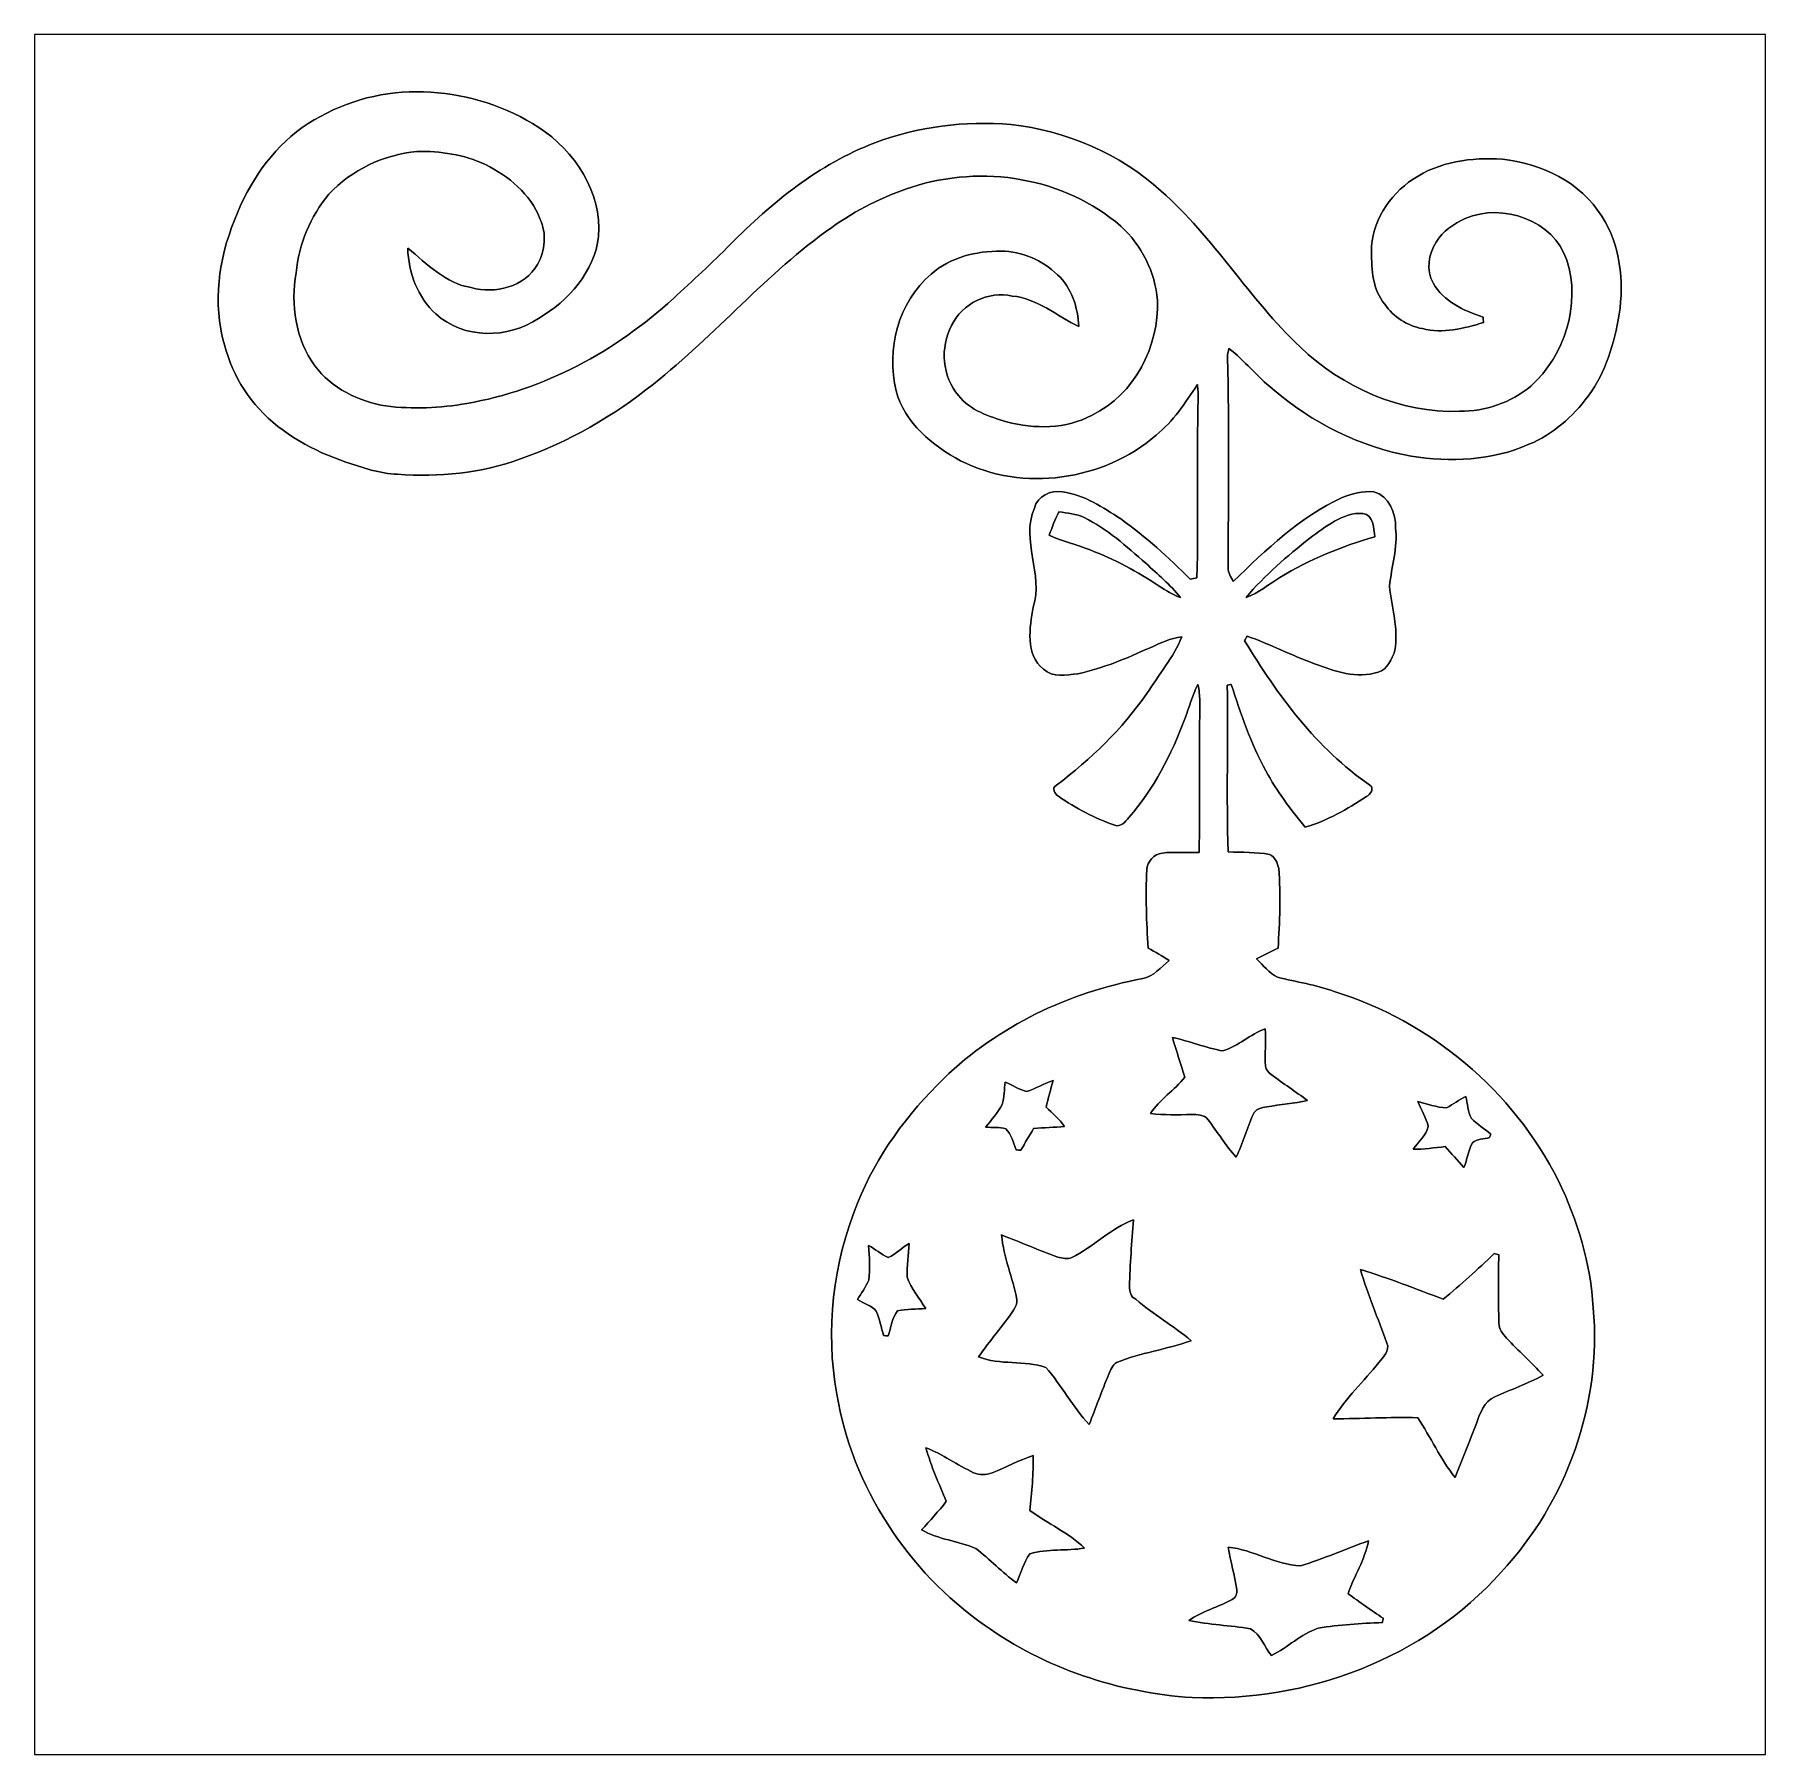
# Model space of a CAD drawing. Header units: centimetres. Extents: x -16.8 to 16.8, y -16.7 to 16.7.
import ezdxf

# ---------------------------------------------------------------- set-up
doc = ezdxf.new("R2010")
doc.units = ezdxf.units.CM
doc.header["$MEASUREMENT"] = 0
doc.layers.add('Layer 1', color=7, linetype='Continuous')

msp = doc.modelspace()

# ---------------------------------------------------------------- linework, layer by layer
at = {"layer": 'Layer 1', "color": 7}
for points, knots in [([(-16.77458, 16.66875), (-16.77458, 16.66875), (16.77458, 16.66875), (16.77458, 16.66875), (16.77458, 16.66875), (16.77458, 16.66875), (16.77458, -16.66875), (16.77458, -16.66875), (16.77458, -16.66875), (16.77458, -16.66875), (-16.77458, -16.66875), (-16.77458, -16.66875), (-16.77458, -16.66875), (-16.77458, -16.66875), (-16.77458, 16.66875), (-16.77458, 16.66875), (-16.77458, 16.66875), (-16.77458, 16.66875), (-16.77458, 16.66875), (-16.77458, 16.66875)], [0, 0, 0, 0, 0.16666667, 0.16666667, 0.16666667, 0.16666667, 0.33333333, 0.33333333, 0.33333333, 0.33333333, 0.5, 0.5, 0.5, 0.5, 0.66666667, 0.66666667, 0.66666667, 0.66666667, 1, 1, 1, 1]), ([(-11.23527, 15.0809), (-11.89426, 14.74258), (-12.39026, 14.14992), (-12.71623, 13.4941), (-12.71623, 13.4941), (-13.07465, 12.76315), (-13.29761, 11.93624), (-13.18824, 11.1185), (-13.18824, 11.1185), (-13.10958, 10.49126), (-12.85346, 9.8806), (-12.42413, 9.41211), (-12.42413, 9.41211), (-11.97081, 8.92175), (-11.36756, 8.59472), (-10.73961, 8.38376), (-10.73961, 8.38376), (-10.41576, 8.27229), (-10.08521, 8.16046), (-9.74019, 8.14529), (-9.74019, 8.14529), (-8.93727, 8.08743), (-8.11354, 8.16187), (-7.35612, 8.44691), (-7.35612, 8.44691), (-6.42161, 8.77394), (-5.5499, 9.27453), (-4.77979, 9.89506), (-4.77979, 9.89506), (-3.57329, 10.84474), (-2.58657, 12.04807), (-1.32362, 12.93001), (-1.32362, 12.93001), (-0.85231, 13.27044), (-0.32597, 13.5322), (0.22648, 13.71141), (0.22648, 13.71141), (1.58644, 14.15697), (3.1877, 13.90474), (4.27884, 12.95682), (4.27884, 12.95682), (4.68489, 12.58852), (4.94594, 12.06535), (4.99004, 11.51855), (4.99004, 11.51855), (5.02426, 10.6239), (4.54625, 9.68904), (3.72251, 9.29499), (3.72251, 9.29499), (3.2198, 9.01524), (2.6102, 9.0237), (2.06587, 9.15987), (2.06587, 9.15987), (1.72896, 9.26571), (1.36243, 9.38354), (1.13277, 9.67105), (1.13277, 9.67105), (0.8188, 10.04076), (0.77117, 10.60415), (1.00118, 11.02783), (1.00118, 11.02783), (1.19839, 11.46034), (1.71379, 11.7027), (2.17629, 11.6011), (2.17629, 11.6011), (2.66982, 11.55418), (3.03812, 11.20987), (3.46675, 11.00949), (3.46675, 11.00949), (3.44382, 11.37779), (3.33269, 11.75632), (3.054, 12.01455), (3.054, 12.01455), (2.76049, 12.29113), (2.36573, 12.47281), (1.95827, 12.46964), (1.95827, 12.46964), (1.47743, 12.47563), (0.97049, 12.35322), (0.60537, 12.02478), (0.60537, 12.02478), (-0.03845, 11.48609), (-0.26705, 10.56499), (-0.07549, 9.76277), (-0.07549, 9.76277), (0.09102, 9.13941), (0.62971, 8.70232), (1.17475, 8.40846), (1.17475, 8.40846), (2.38337, 7.78969), (3.94229, 8.02393), (4.96252, 8.90199), (4.96252, 8.90199), (5.29519, 9.17293), (5.53402, 9.52853), (5.76439, 9.88483), (5.76439, 9.88483), (5.77532, 9.79346), (5.78344, 9.70174), (5.78062, 9.60931), (5.78062, 9.60931), (5.74851, 8.45185), (5.78697, 7.29403), (5.75663, 6.13622), (5.75663, 6.13622), (5.71253, 6.12846), (5.66843, 6.12069), (5.62469, 6.11293), (5.62469, 6.11293), (5.20629, 6.53486), (4.7625, 6.93173), (4.28096, 7.28027), (4.28096, 7.28027), (3.93136, 7.50182), (3.57293, 7.75053), (3.15242, 7.80521), (3.15242, 7.80521), (2.92312, 7.84154), (2.66559, 7.72477), (2.60421, 7.487), (2.60421, 7.487), (2.33398, 6.86541), (2.79012, 6.20395), (2.57986, 5.57071), (2.57986, 5.57071), (2.51425, 5.17701), (2.42358, 4.65173), (2.77989, 4.36845), (2.77989, 4.36845), (2.96016, 4.20158), (3.22439, 4.25485), (3.44487, 4.27919), (3.44487, 4.27919), (3.93382, 4.38044), (4.39491, 4.58011), (4.84822, 4.78473), (4.84822, 4.78473), (5.04754, 4.86798), (5.24334, 4.97487), (5.46206, 4.99533), (5.46206, 4.99533), (5.29766, 4.59564), (5.01791, 4.25521), (4.78226, 3.89643), (4.78226, 3.89643), (4.30953, 3.20499), (3.69817, 2.62079), (3.03142, 2.11772), (3.03142, 2.11772), (2.93194, 2.06587), (2.99544, 1.94839), (3.06952, 1.90535), (3.06952, 1.90535), (3.40678, 1.67287), (3.77472, 1.47884), (4.16207, 1.34444), (4.16207, 1.34444), (4.2799, 1.29117), (4.36527, 1.41817), (4.43653, 1.48978), (4.43653, 1.48978), (4.91843, 2.04964), (5.26486, 2.71498), (5.52097, 3.40431), (5.52097, 3.40431), (5.60705, 3.62691), (5.66385, 3.86221), (5.77603, 4.07388), (5.77603, 4.07388), (5.82013, 3.87703), (5.80884, 3.67594), (5.8099, 3.47592), (5.8099, 3.47592), (5.7979, 2.58939), (5.80637, 1.70286), (5.80143, 0.81598), (5.80143, 0.81598), (5.5626, 0.80292), (5.3213, 0.83467), (5.08423, 0.80222), (5.08423, 0.80222), (4.92301, 0.78528), (4.79637, 0.63641), (4.7819, 0.47872), (4.7819, 0.47872), (4.7625, -0.02681), (4.77485, -0.5334), (4.81048, -1.03823), (4.81048, -1.03823), (4.94559, -1.11689), (5.08388, -1.1938), (5.21723, -1.2767), (5.21723, -1.2767), (5.0613, -1.41217), (4.91525, -1.58574), (4.705, -1.63089), (4.705, -1.63089), (3.27413, -1.89406), (1.899, -2.54988), (0.84914, -3.56553), (0.84914, -3.56553), (0.14429, -4.25485), (-0.46002, -5.06377), (-0.82409, -5.98523), (-0.82409, -5.98523), (-1.30069, -7.14834), (-1.4478, -8.44656), (-1.2252, -9.68481), (-1.2252, -9.68481), (-0.92463, -11.48433), (0.14993, -13.12227), (1.64077, -14.16332), (1.64077, -14.16332), (2.81129, -15.00329), (4.22981, -15.47248), (5.66314, -15.56773), (5.66314, -15.56773), (7.88035, -15.66122), (10.166, -14.80855), (11.65437, -13.13568), (11.65437, -13.13568), (12.92225, -11.77537), (13.60558, -9.87178), (13.43836, -8.01405), (13.43836, -8.01405), (13.38404, -7.15786), (13.13921, -6.3186), (12.76209, -5.5499), (12.76209, -5.5499), (11.89214, -3.8033), (10.27818, -2.45463), (8.41692, -1.87925), (8.41692, -1.87925), (8.06027, -1.74837), (7.68315, -1.69545), (7.31661, -1.60302), (7.31661, -1.60302), (7.15363, -1.52329), (7.04074, -1.36878), (6.9088, -1.24883), (6.9088, -1.24883), (7.04779, -1.17863), (7.18785, -1.11231), (7.32755, -1.04316), (7.32755, -1.04316), (7.36318, -0.52811), (7.37729, -0.00988), (7.34236, 0.50518), (7.34236, 0.50518), (7.31449, 0.60889), (7.26863, 0.72884), (7.16527, 0.77646), (7.16527, 0.77646), (6.90033, 0.82762), (6.63046, 0.81033), (6.36305, 0.82832), (6.36305, 0.82832), (6.32001, 1.90429), (6.36693, 2.98133), (6.34365, 4.05765), (6.34365, 4.05765), (6.36305, 4.06153), (6.40221, 4.06894), (6.42197, 4.07247), (6.42197, 4.07247), (6.60471, 3.49991), (6.79873, 2.92453), (7.09189, 2.39748), (7.09189, 2.39748), (7.30391, 2.00589), (7.57026, 1.64606), (7.85601, 1.30493), (7.85601, 1.30493), (8.28111, 1.43122), (8.66987, 1.657), (9.04028, 1.89653), (9.04028, 1.89653), (9.11472, 1.93922), (9.20468, 2.0514), (9.10872, 2.12125), (9.10872, 2.12125), (8.07614, 2.82857), (7.3219, 3.86045), (6.68091, 4.91878), (6.68091, 4.91878), (6.69325, 4.94136), (6.7183, 4.98616), (6.73065, 5.00874), (6.73065, 5.00874), (7.17374, 4.85034), (7.59354, 4.63268), (8.03698, 4.47428), (8.03698, 4.47428), (8.42186, 4.32788), (8.85649, 4.17583), (9.26712, 4.31094), (9.26712, 4.31094), (9.45374, 4.36598), (9.53276, 4.56494), (9.59344, 4.73075), (9.59344, 4.73075), (9.66294, 5.15126), (9.5317, 5.56507), (9.48831, 5.97958), (9.48831, 5.97958), (9.52923, 6.35529), (9.64988, 6.725), (9.6072, 7.10777), (9.6072, 7.10777), (9.60931, 7.38858), (9.47914, 7.72442), (9.18527, 7.80838), (9.18527, 7.80838), (8.97361, 7.82637), (8.76371, 7.76922), (8.56791, 7.69444), (8.56791, 7.69444), (7.75194, 7.31908), (7.09718, 6.68549), (6.46112, 6.06743), (6.46112, 6.06743), (6.41632, 6.15068), (6.35776, 6.23499), (6.35882, 6.33342), (6.35882, 6.33342), (6.36658, 7.69302), (6.38316, 9.05298), (6.34929, 10.41259), (6.34929, 10.41259), (6.34824, 10.4708), (6.35952, 10.52865), (6.37716, 10.58404), (6.37716, 10.58404), (6.68408, 10.34979), (6.9215, 10.03935), (7.22348, 9.79911), (7.22348, 9.79911), (7.98654, 9.14471), (8.91505, 8.67622), (9.90635, 8.49595), (9.90635, 8.49595), (10.668, 8.37424), (11.47727, 8.41057), (12.19024, 8.72666), (12.19024, 8.72666), (12.65661, 8.91293), (13.03902, 9.265), (13.34029, 9.66011), (13.34029, 9.66011), (13.68249, 10.1219), (13.84476, 10.68811), (13.94107, 11.24726), (13.94107, 11.24726), (14.03738, 11.89073), (13.96259, 12.58993), (13.60346, 13.14626), (13.60346, 13.14626), (13.19953, 13.8109), (12.42907, 14.17179), (11.67624, 14.25681), (11.67624, 14.25681), (11.08216, 14.29173), (10.44822, 14.20636), (9.94516, 13.86593), (9.94516, 13.86593), (9.48055, 13.5569), (9.13342, 13.03055), (9.13765, 12.45976), (9.13765, 12.45976), (9.14188, 12.10839), (9.16093, 11.72457), (9.39588, 11.44164), (9.39588, 11.44164), (9.56698, 11.19611), (9.83297, 11.02466), (10.12719, 10.96962), (10.12719, 10.96962), (10.52336, 10.86873), (10.93011, 10.96857), (11.30935, 11.09028), (11.30935, 11.09028), (11.30723, 11.11568), (11.303, 11.16683), (11.30088, 11.19223), (11.30088, 11.19223), (10.92941, 11.3217), (10.53077, 11.48927), (10.33674, 11.85545), (10.33674, 11.85545), (10.19563, 12.09992), (10.24255, 12.41566), (10.39177, 12.64532), (10.39177, 12.64532), (10.51772, 12.86298), (10.7382, 12.99739), (10.95798, 13.10569), (10.95798, 13.10569), (11.68717, 13.4112), (12.66754, 13.075), (12.92754, 12.29325), (12.92754, 12.29325), (13.20024, 11.43988), (12.88591, 10.44857), (12.22763, 9.85485), (12.22763, 9.85485), (11.84451, 9.53558), (11.34639, 9.36202), (10.84827, 9.36625), (10.84827, 9.36625), (9.70033, 9.32674), (8.5792, 9.83086), (7.75617, 10.61367), (7.75617, 10.61367), (6.77157, 11.54254), (6.08295, 12.74022), (5.06307, 13.63557), (5.06307, 13.63557), (4.26332, 14.36441), (3.22227, 14.80608), (2.15089, 14.92673), (2.15089, 14.92673), (1.25836, 14.99941), (0.34784, 14.89004), (-0.49036, 14.56866), (-0.49036, 14.56866), (-1.57304, 14.16367), (-2.48003, 13.41049), (-3.28965, 12.60299), (-3.28965, 12.60299), (-3.64419, 12.23927), (-4.02167, 11.8999), (-4.39244, 11.55382), (-4.39244, 11.55382), (-5.50968, 10.53289), (-6.89645, 9.77582), (-8.39682, 9.51971), (-8.39682, 9.51971), (-8.91399, 9.42552), (-9.44457, 9.40541), (-9.96668, 9.46997), (-9.96668, 9.46997), (-10.49338, 9.56028), (-11.01831, 9.80934), (-11.3411, 10.24855), (-11.3411, 10.24855), (-11.72281, 10.75937), (-11.81065, 11.4367), (-11.70728, 12.05336), (-11.70728, 12.05336), (-11.64837, 12.60792), (-11.43106, 13.14697), (-11.06911, 13.57383), (-11.06911, 13.57383), (-10.63096, 14.05326), (-10.00654, 14.33724), (-9.36519, 14.40427), (-9.36519, 14.40427), (-8.91258, 14.41062), (-8.45009, 14.34465), (-8.03734, 14.15097), (-8.03734, 14.15097), (-7.58649, 13.9252), (-7.16245, 13.58089), (-6.97865, 13.09617), (-6.97865, 13.09617), (-6.8453, 12.81994), (-6.8774, 12.47599), (-7.02733, 12.21281), (-7.02733, 12.21281), (-7.27216, 11.77678), (-7.85107, 11.63814), (-8.30933, 11.76408), (-8.30933, 11.76408), (-8.80957, 11.84628), (-9.16411, 12.22692), (-9.54158, 12.52749), (-9.54158, 12.52749), (-9.52676, 12.05442), (-9.3539, 11.57464), (-8.99513, 11.25467), (-8.99513, 11.25467), (-8.46208, 10.75584), (-7.59284, 10.77419), (-7.00476, 11.16789), (-7.00476, 11.16789), (-6.42408, 11.50549), (-5.92526, 12.07064), (-5.84235, 12.75715), (-5.84235, 12.75715), (-5.77638, 13.61405), (-6.30343, 14.41803), (-7.00334, 14.86958), (-7.00334, 14.86958), (-8.24089, 15.67568), (-9.93316, 15.81679), (-11.23527, 15.0809)], [0, 0, 0, 0, 0.008, 0.008, 0.008, 0.008, 0.016, 0.016, 0.016, 0.016, 0.024, 0.024, 0.024, 0.024, 0.032, 0.032, 0.032, 0.032, 0.04, 0.04, 0.04, 0.04, 0.048, 0.048, 0.048, 0.048, 0.056, 0.056, 0.056, 0.056, 0.064, 0.064, 0.064, 0.064, 0.072, 0.072, 0.072, 0.072, 0.08, 0.08, 0.08, 0.08, 0.088, 0.088, 0.088, 0.088, 0.096, 0.096, 0.096, 0.096, 0.104, 0.104, 0.104, 0.104, 0.112, 0.112, 0.112, 0.112, 0.12, 0.12, 0.12, 0.12, 0.128, 0.128, 0.128, 0.128, 0.136, 0.136, 0.136, 0.136, 0.144, 0.144, 0.144, 0.144, 0.152, 0.152, 0.152, 0.152, 0.16, 0.16, 0.16, 0.16, 0.168, 0.168, 0.168, 0.168, 0.176, 0.176, 0.176, 0.176, 0.184, 0.184, 0.184, 0.184, 0.192, 0.192, 0.192, 0.192, 0.2, 0.2, 0.2, 0.2, 0.208, 0.208, 0.208, 0.208, 0.216, 0.216, 0.216, 0.216, 0.224, 0.224, 0.224, 0.224, 0.232, 0.232, 0.232, 0.232, 0.24, 0.24, 0.24, 0.24, 0.248, 0.248, 0.248, 0.248, 0.256, 0.256, 0.256, 0.256, 0.264, 0.264, 0.264, 0.264, 0.272, 0.272, 0.272, 0.272, 0.28, 0.28, 0.28, 0.28, 0.288, 0.288, 0.288, 0.288, 0.296, 0.296, 0.296, 0.296, 0.304, 0.304, 0.304, 0.304, 0.312, 0.312, 0.312, 0.312, 0.32, 0.32, 0.32, 0.32, 0.328, 0.328, 0.328, 0.328, 0.336, 0.336, 0.336, 0.336, 0.344, 0.344, 0.344, 0.344, 0.352, 0.352, 0.352, 0.352, 0.36, 0.36, 0.36, 0.36, 0.368, 0.368, 0.368, 0.368, 0.376, 0.376, 0.376, 0.376, 0.384, 0.384, 0.384, 0.384, 0.392, 0.392, 0.392, 0.392, 0.4, 0.4, 0.4, 0.4, 0.408, 0.408, 0.408, 0.408, 0.416, 0.416, 0.416, 0.416, 0.424, 0.424, 0.424, 0.424, 0.432, 0.432, 0.432, 0.432, 0.44, 0.44, 0.44, 0.44, 0.448, 0.448, 0.448, 0.448, 0.456, 0.456, 0.456, 0.456, 0.464, 0.464, 0.464, 0.464, 0.472, 0.472, 0.472, 0.472, 0.48, 0.48, 0.48, 0.48, 0.488, 0.488, 0.488, 0.488, 0.496, 0.496, 0.496, 0.496, 0.504, 0.504, 0.504, 0.504, 0.512, 0.512, 0.512, 0.512, 0.52, 0.52, 0.52, 0.52, 0.528, 0.528, 0.528, 0.528, 0.536, 0.536, 0.536, 0.536, 0.544, 0.544, 0.544, 0.544, 0.552, 0.552, 0.552, 0.552, 0.56, 0.56, 0.56, 0.56, 0.568, 0.568, 0.568, 0.568, 0.576, 0.576, 0.576, 0.576, 0.584, 0.584, 0.584, 0.584, 0.592, 0.592, 0.592, 0.592, 0.6, 0.6, 0.6, 0.6, 0.608, 0.608, 0.608, 0.608, 0.616, 0.616, 0.616, 0.616, 0.624, 0.624, 0.624, 0.624, 0.632, 0.632, 0.632, 0.632, 0.64, 0.64, 0.64, 0.64, 0.648, 0.648, 0.648, 0.648, 0.656, 0.656, 0.656, 0.656, 0.664, 0.664, 0.664, 0.664, 0.672, 0.672, 0.672, 0.672, 0.68, 0.68, 0.68, 0.68, 0.688, 0.688, 0.688, 0.688, 0.696, 0.696, 0.696, 0.696, 0.704, 0.704, 0.704, 0.704, 0.712, 0.712, 0.712, 0.712, 0.72, 0.72, 0.72, 0.72, 0.728, 0.728, 0.728, 0.728, 0.736, 0.736, 0.736, 0.736, 0.744, 0.744, 0.744, 0.744, 0.752, 0.752, 0.752, 0.752, 0.76, 0.76, 0.76, 0.76, 0.768, 0.768, 0.768, 0.768, 0.776, 0.776, 0.776, 0.776, 0.784, 0.784, 0.784, 0.784, 0.792, 0.792, 0.792, 0.792, 0.8, 0.8, 0.8, 0.8, 0.808, 0.808, 0.808, 0.808, 0.816, 0.816, 0.816, 0.816, 0.824, 0.824, 0.824, 0.824, 0.832, 0.832, 0.832, 0.832, 0.84, 0.84, 0.84, 0.84, 0.848, 0.848, 0.848, 0.848, 0.856, 0.856, 0.856, 0.856, 0.864, 0.864, 0.864, 0.864, 0.872, 0.872, 0.872, 0.872, 0.88, 0.88, 0.88, 0.88, 0.888, 0.888, 0.888, 0.888, 0.896, 0.896, 0.896, 0.896, 0.904, 0.904, 0.904, 0.904, 0.912, 0.912, 0.912, 0.912, 0.92, 0.92, 0.92, 0.92, 0.928, 0.928, 0.928, 0.928, 0.936, 0.936, 0.936, 0.936, 0.944, 0.944, 0.944, 0.944, 0.952, 0.952, 0.952, 0.952, 0.96, 0.96, 0.96, 0.96, 0.968, 0.968, 0.968, 0.968, 0.976, 0.976, 0.976, 0.976, 0.984, 0.984, 0.984, 0.984, 1, 1, 1, 1]), ([(3.08046, 7.41609), (3.2452, 7.39846), (3.41595, 7.37905), (3.56764, 7.30567), (3.56764, 7.30567), (4.0199, 7.09083), (4.38891, 6.74511), (4.76462, 6.42161), (4.76462, 6.42161), (4.99463, 6.20783), (5.24087, 6.00639), (5.43454, 5.75698), (5.43454, 5.75698), (5.2899, 5.81343), (5.1562, 5.8928), (5.02638, 5.97641), (5.02638, 5.97641), (4.60481, 6.25581), (4.1589, 6.5024), (3.68406, 6.67914), (3.68406, 6.67914), (3.42441, 6.78427), (3.1496, 6.84742), (2.89384, 6.96242), (2.89384, 6.96242), (2.94605, 7.11764), (2.99967, 7.27287), (3.08046, 7.41609)], [0, 0, 0, 0, 0.125, 0.125, 0.125, 0.125, 0.25, 0.25, 0.25, 0.25, 0.375, 0.375, 0.375, 0.375, 0.5, 0.5, 0.5, 0.5, 0.625, 0.625, 0.625, 0.625, 0.75, 0.75, 0.75, 0.75, 1, 1, 1, 1]), ([(7.94279, 6.91056), (8.25077, 7.12011), (8.57497, 7.41151), (8.97431, 7.38752), (8.97431, 7.38752), (9.18633, 7.35471), (9.17822, 7.09366), (9.20503, 6.9342), (9.20503, 6.9342), (8.56297, 6.74758), (7.93538, 6.49852), (7.36494, 6.14645), (7.36494, 6.14645), (7.15116, 6.00922), (6.94866, 5.84906), (6.70948, 5.75628), (6.70948, 5.75628), (7.06896, 6.19125), (7.50711, 6.55532), (7.94279, 6.91056)], [0, 0, 0, 0, 0.16666667, 0.16666667, 0.16666667, 0.16666667, 0.33333333, 0.33333333, 0.33333333, 0.33333333, 0.5, 0.5, 0.5, 0.5, 0.66666667, 0.66666667, 0.66666667, 0.66666667, 1, 1, 1, 1]), ([(6.25934, -3.03248), (6.55496, -2.93864), (6.78744, -2.71039), (7.07813, -2.60138), (7.07813, -2.60138), (7.09648, -2.84374), (7.07108, -3.08681), (7.08484, -3.32987), (7.08484, -3.32987), (7.08942, -3.39972), (7.14622, -3.45017), (7.19737, -3.49109), (7.19737, -3.49109), (7.42844, -3.66289), (7.66974, -3.82094), (7.89905, -3.99591), (7.89905, -3.99591), (7.63729, -4.04495), (7.37235, -4.07635), (7.10918, -4.11409), (7.10918, -4.11409), (7.00934, -4.1335), (6.88411, -4.15643), (6.84283, -4.26367), (6.84283, -4.26367), (6.72324, -4.5339), (6.64316, -4.82036), (6.51933, -5.08917), (6.51933, -5.08917), (6.30696, -4.87116), (6.15809, -4.60199), (5.96971, -4.36457), (5.96971, -4.36457), (5.89915, -4.2612), (5.76121, -4.26508), (5.65009, -4.26438), (5.65009, -4.26438), (5.38515, -4.27143), (5.11916, -4.27602), (4.85563, -4.24533), (4.85563, -4.24533), (5.03555, -3.97404), (5.31707, -3.79307), (5.52309, -3.54295), (5.52309, -3.54295), (5.43948, -3.28718), (5.35834, -3.03071), (5.28179, -2.77283), (5.28179, -2.77283), (5.61269, -2.83951), (5.92702, -2.97568), (6.25934, -3.03248)], [0, 0, 0, 0, 0.07142857, 0.07142857, 0.07142857, 0.07142857, 0.14285714, 0.14285714, 0.14285714, 0.14285714, 0.21428571, 0.21428571, 0.21428571, 0.21428571, 0.28571429, 0.28571429, 0.28571429, 0.28571429, 0.35714286, 0.35714286, 0.35714286, 0.35714286, 0.42857143, 0.42857143, 0.42857143, 0.42857143, 0.5, 0.5, 0.5, 0.5, 0.57142857, 0.57142857, 0.57142857, 0.57142857, 0.64285714, 0.64285714, 0.64285714, 0.64285714, 0.71428571, 0.71428571, 0.71428571, 0.71428571, 0.78571429, 0.78571429, 0.78571429, 0.78571429, 0.85714286, 0.85714286, 0.85714286, 0.85714286, 1, 1, 1, 1]), ([(2.45075, -3.816), (2.63172, -3.77261), (2.78589, -3.65443), (2.96757, -3.60856), (2.96757, -3.60856), (2.92171, -3.78037), (2.86844, -3.95041), (2.83386, -4.12538), (2.83386, -4.12538), (2.9591, -4.2418), (3.08963, -4.3561), (3.19052, -4.4958), (3.19052, -4.4958), (2.9912, -4.51626), (2.79012, -4.52049), (2.59045, -4.53461), (2.59045, -4.53461), (2.50649, -4.67395), (2.42464, -4.81471), (2.3435, -4.95582), (2.3435, -4.95582), (2.32057, -4.95476), (2.27436, -4.95229), (2.25107, -4.95124), (2.25107, -4.95124), (2.19357, -4.8133), (2.16182, -4.65349), (2.05176, -4.54554), (2.05176, -4.54554), (1.92722, -4.49968), (1.78999, -4.52049), (1.65982, -4.51062), (1.65982, -4.51062), (1.76918, -4.36598), (1.90324, -4.23721), (1.97838, -4.06964), (1.97838, -4.06964), (2.0253, -3.92924), (2.01895, -3.78001), (2.03659, -3.63502), (2.03659, -3.63502), (2.17664, -3.69006), (2.30364, -3.78248), (2.45075, -3.816)], [0, 0, 0, 0, 0.08333333, 0.08333333, 0.08333333, 0.08333333, 0.16666667, 0.16666667, 0.16666667, 0.16666667, 0.25, 0.25, 0.25, 0.25, 0.33333333, 0.33333333, 0.33333333, 0.33333333, 0.41666667, 0.41666667, 0.41666667, 0.41666667, 0.5, 0.5, 0.5, 0.5, 0.58333333, 0.58333333, 0.58333333, 0.58333333, 0.66666667, 0.66666667, 0.66666667, 0.66666667, 0.75, 0.75, 0.75, 0.75, 0.83333333, 0.83333333, 0.83333333, 0.83333333, 1, 1, 1, 1]), ([(10.59533, -4.13244), (10.72303, -4.06682), (10.83874, -3.97933), (10.9668, -3.91407), (10.9668, -3.91407), (11.00208, -4.05589), (11.0049, -4.21076), (11.07616, -4.34128), (11.07616, -4.34128), (11.18905, -4.45452), (11.32734, -4.54201), (11.45187, -4.64326), (11.45187, -4.64326), (11.44587, -4.65949), (11.43353, -4.6923), (11.42718, -4.70888), (11.42718, -4.70888), (11.32064, -4.74592), (11.182, -4.7311), (11.09521, -4.81259), (11.09521, -4.81259), (11.01231, -4.96147), (10.99961, -5.13891), (10.92835, -5.29378), (10.92835, -5.29378), (10.80911, -5.15655), (10.69446, -5.01756), (10.56746, -4.88809), (10.56746, -4.88809), (10.36144, -4.9082), (10.15682, -4.94312), (9.94974, -4.93713), (9.94974, -4.93713), (10.04252, -4.79107), (10.20022, -4.67254), (10.23832, -4.49827), (10.23832, -4.49827), (10.2048, -4.32435), (10.09967, -4.17407), (10.03582, -4.01144), (10.03582, -4.01144), (10.22103, -4.05694), (10.40095, -4.13209), (10.59533, -4.13244)], [0, 0, 0, 0, 0.08333333, 0.08333333, 0.08333333, 0.08333333, 0.16666667, 0.16666667, 0.16666667, 0.16666667, 0.25, 0.25, 0.25, 0.25, 0.33333333, 0.33333333, 0.33333333, 0.33333333, 0.41666667, 0.41666667, 0.41666667, 0.41666667, 0.5, 0.5, 0.5, 0.5, 0.58333333, 0.58333333, 0.58333333, 0.58333333, 0.66666667, 0.66666667, 0.66666667, 0.66666667, 0.75, 0.75, 0.75, 0.75, 0.83333333, 0.83333333, 0.83333333, 0.83333333, 1, 1, 1, 1]), ([(3.33269, -7.03651), (3.74791, -6.8259), (4.08552, -6.47453), (4.52437, -6.30802), (4.52437, -6.30802), (4.49509, -6.73841), (4.45523, -7.16844), (4.44853, -7.6006), (4.44853, -7.6006), (4.44817, -7.69549), (4.46864, -7.80274), (4.57129, -7.84613), (4.57129, -7.84613), (4.90926, -8.13964), (5.3019, -8.36224), (5.6448, -8.65046), (5.6448, -8.65046), (5.16996, -8.81662), (4.66619, -8.88682), (4.19629, -9.06956), (4.19629, -9.06956), (4.1215, -9.12601), (4.08199, -9.21561), (4.04495, -9.29922), (4.04495, -9.29922), (3.91795, -9.62378), (3.7913, -9.94833), (3.66818, -10.27465), (3.66818, -10.27465), (3.34857, -9.93704), (3.13161, -9.51689), (2.82998, -9.16658), (2.82998, -9.16658), (2.413, -9.02088), (1.93604, -9.13236), (1.52435, -8.95914), (1.52435, -8.95914), (1.73884, -8.65011), (1.99108, -8.36895), (2.20133, -8.05709), (2.20133, -8.05709), (2.23979, -7.99747), (2.27471, -7.92868), (2.26342, -7.85566), (2.26342, -7.85566), (2.19251, -7.43197), (2.00237, -7.03192), (1.97062, -6.60047), (1.97062, -6.60047), (2.33574, -6.7377), (2.69099, -6.89998), (3.05929, -7.02874), (3.05929, -7.02874), (3.14643, -7.05344), (3.24626, -7.0739), (3.33269, -7.03651)], [0, 0, 0, 0, 0.06666667, 0.06666667, 0.06666667, 0.06666667, 0.13333333, 0.13333333, 0.13333333, 0.13333333, 0.2, 0.2, 0.2, 0.2, 0.26666667, 0.26666667, 0.26666667, 0.26666667, 0.33333333, 0.33333333, 0.33333333, 0.33333333, 0.4, 0.4, 0.4, 0.4, 0.46666667, 0.46666667, 0.46666667, 0.46666667, 0.53333333, 0.53333333, 0.53333333, 0.53333333, 0.6, 0.6, 0.6, 0.6, 0.66666667, 0.66666667, 0.66666667, 0.66666667, 0.73333333, 0.73333333, 0.73333333, 0.73333333, 0.8, 0.8, 0.8, 0.8, 0.86666667, 0.86666667, 0.86666667, 0.86666667, 1, 1, 1, 1]), ([(-0.22931, -7.03439), (-0.07726, -6.97089), (0.03704, -6.84424), (0.17886, -6.7624), (0.17886, -6.7624), (0.16792, -6.98077), (0.12594, -7.19984), (0.13899, -7.41892), (0.13899, -7.41892), (0.21872, -7.64293), (0.37571, -7.82461), (0.49777, -8.02569), (0.49777, -8.02569), (0.31679, -8.04439), (0.13159, -8.02781), (-0.04586, -8.07085), (-0.04586, -8.07085), (-0.15769, -8.20667), (-0.17251, -8.39399), (-0.2286, -8.55627), (-0.2286, -8.55627), (-0.25153, -8.55451), (-0.29704, -8.55133), (-0.31962, -8.54992), (-0.31962, -8.54992), (-0.35878, -8.38976), (-0.40252, -8.22854), (-0.45932, -8.07473), (-0.45932, -8.07473), (-0.5528, -7.96502), (-0.70556, -7.92868), (-0.82409, -7.85283), (-0.82409, -7.85283), (-0.74789, -7.73042), (-0.66463, -7.61048), (-0.60643, -7.47889), (-0.60643, -7.47889), (-0.58138, -7.25346), (-0.59231, -7.02804), (-0.60854, -6.80297), (-0.60854, -6.80297), (-0.47837, -6.87352), (-0.36618, -6.97583), (-0.22931, -7.03439)], [0, 0, 0, 0, 0.08333333, 0.08333333, 0.08333333, 0.08333333, 0.16666667, 0.16666667, 0.16666667, 0.16666667, 0.25, 0.25, 0.25, 0.25, 0.33333333, 0.33333333, 0.33333333, 0.33333333, 0.41666667, 0.41666667, 0.41666667, 0.41666667, 0.5, 0.5, 0.5, 0.5, 0.58333333, 0.58333333, 0.58333333, 0.58333333, 0.66666667, 0.66666667, 0.66666667, 0.66666667, 0.75, 0.75, 0.75, 0.75, 0.83333333, 0.83333333, 0.83333333, 0.83333333, 1, 1, 1, 1]), ([(10.52971, -7.84613), (10.86767, -7.56109), (11.20211, -7.27075), (11.51678, -6.95995), (11.51678, -6.95995), (11.53936, -6.9663), (11.58487, -6.97936), (11.6078, -6.98571), (11.6078, -6.98571), (11.59122, -7.42632), (11.60004, -7.8673), (11.60886, -8.30827), (11.60886, -8.30827), (11.60639, -8.42327), (11.684, -8.51606), (11.75738, -8.59719), (11.75738, -8.59719), (11.98386, -8.84626), (12.24209, -9.06498), (12.46434, -9.31898), (12.46434, -9.31898), (12.16625, -9.48584), (11.84134, -9.5952), (11.53125, -9.73526), (11.53125, -9.73526), (11.32276, -9.83121), (11.24409, -10.05381), (11.17282, -10.25278), (11.17282, -10.25278), (11.04336, -10.60485), (10.89695, -10.95022), (10.75831, -11.29841), (10.75831, -11.29841), (10.47327, -10.94211), (10.28665, -10.52089), (10.03582, -10.14166), (10.03582, -10.14166), (9.48937, -10.13001), (8.94327, -10.16247), (8.39717, -10.16247), (8.39717, -10.16247), (8.64094, -9.7603), (8.99231, -9.43716), (9.2837, -9.07062), (9.2837, -9.07062), (9.36378, -8.96444), (9.50348, -8.84484), (9.43751, -8.69738), (9.43751, -8.69738), (9.27276, -8.22078), (9.0611, -7.7597), (8.92845, -7.27251), (8.92845, -7.27251), (9.47102, -7.43726), (10.0009, -7.64152), (10.52971, -7.84613)], [0, 0, 0, 0, 0.06666667, 0.06666667, 0.06666667, 0.06666667, 0.13333333, 0.13333333, 0.13333333, 0.13333333, 0.2, 0.2, 0.2, 0.2, 0.26666667, 0.26666667, 0.26666667, 0.26666667, 0.33333333, 0.33333333, 0.33333333, 0.33333333, 0.4, 0.4, 0.4, 0.4, 0.46666667, 0.46666667, 0.46666667, 0.46666667, 0.53333333, 0.53333333, 0.53333333, 0.53333333, 0.6, 0.6, 0.6, 0.6, 0.66666667, 0.66666667, 0.66666667, 0.66666667, 0.73333333, 0.73333333, 0.73333333, 0.73333333, 0.8, 0.8, 0.8, 0.8, 0.86666667, 0.86666667, 0.86666667, 0.86666667, 1, 1, 1, 1]), ([(0.5013, -10.72339), (0.82515, -10.85215), (1.1116, -11.05711), (1.42452, -11.20846), (1.42452, -11.20846), (1.53635, -11.26455), (1.67111, -11.25079), (1.78541, -11.20846), (1.78541, -11.20846), (2.05528, -11.11003), (2.3054, -10.96292), (2.57986, -10.87579), (2.57986, -10.87579), (2.59256, -11.23209), (2.54917, -11.58663), (2.51883, -11.94153), (2.51883, -11.94153), (2.8642, -12.19376), (3.26637, -12.37509), (3.57893, -12.67037), (3.57893, -12.67037), (3.22686, -12.72787), (2.85785, -12.67777), (2.51566, -12.7822), (2.51566, -12.7822), (2.39959, -12.94836), (2.34103, -13.15367), (2.25954, -13.34135), (2.25954, -13.34135), (1.97838, -13.14203), (1.74484, -12.88486), (1.46861, -12.67989), (1.46861, -12.67989), (1.12995, -12.52926), (0.74189, -12.50597), (0.41804, -12.31724), (0.41804, -12.31724), (0.58138, -12.13556), (0.74859, -11.9567), (0.89747, -11.76267), (0.89747, -11.76267), (0.75565, -11.42012), (0.60113, -11.0811), (0.5013, -10.72339)], [0, 0, 0, 0, 0.08333333, 0.08333333, 0.08333333, 0.08333333, 0.16666667, 0.16666667, 0.16666667, 0.16666667, 0.25, 0.25, 0.25, 0.25, 0.33333333, 0.33333333, 0.33333333, 0.33333333, 0.41666667, 0.41666667, 0.41666667, 0.41666667, 0.5, 0.5, 0.5, 0.5, 0.58333333, 0.58333333, 0.58333333, 0.58333333, 0.66666667, 0.66666667, 0.66666667, 0.66666667, 0.75, 0.75, 0.75, 0.75, 0.83333333, 0.83333333, 0.83333333, 0.83333333, 1, 1, 1, 1]), ([(7.76182, -13.0108), (8.21231, -12.88239), (8.63706, -12.67919), (9.08121, -12.53172), (9.08121, -12.53172), (9.01277, -12.89367), (8.80286, -13.20906), (8.68504, -13.55549), (8.68504, -13.55549), (8.90976, -13.71565), (9.13483, -13.87722), (9.36625, -14.02821), (9.36625, -14.02821), (9.36237, -14.04902), (9.35426, -14.091), (9.35037, -14.11182), (9.35037, -14.11182), (8.93445, -14.13122), (8.51711, -14.15239), (8.10613, -14.22224), (8.10613, -14.22224), (7.77064, -14.33371), (7.51628, -14.59724), (7.20231, -14.75281), (7.20231, -14.75281), (7.05802, -14.5923), (6.99382, -14.33654), (6.79238, -14.23564), (6.79238, -14.23564), (6.39762, -14.16332), (5.99193, -14.15979), (5.59894, -14.07336), (5.59894, -14.07336), (5.85611, -13.89486), (6.16479, -13.81513), (6.43678, -13.66485), (6.43678, -13.66485), (6.50804, -13.63063), (6.54226, -13.54843), (6.52639, -13.47294), (6.52639, -13.47294), (6.48688, -13.19671), (6.41138, -12.92719), (6.36094, -12.65308), (6.36094, -12.65308), (6.84459, -12.69788), (7.27463, -12.99669), (7.76182, -13.0108)], [0, 0, 0, 0, 0.07692308, 0.07692308, 0.07692308, 0.07692308, 0.15384615, 0.15384615, 0.15384615, 0.15384615, 0.23076923, 0.23076923, 0.23076923, 0.23076923, 0.30769231, 0.30769231, 0.30769231, 0.30769231, 0.38461538, 0.38461538, 0.38461538, 0.38461538, 0.46153846, 0.46153846, 0.46153846, 0.46153846, 0.53846154, 0.53846154, 0.53846154, 0.53846154, 0.61538462, 0.61538462, 0.61538462, 0.61538462, 0.69230769, 0.69230769, 0.69230769, 0.69230769, 0.76923077, 0.76923077, 0.76923077, 0.76923077, 0.84615385, 0.84615385, 0.84615385, 0.84615385, 1, 1, 1, 1])]:
    msp.add_open_spline(points, degree=3, knots=knots, dxfattribs=at)
at = {"layer": 'Layer 1', "color": 250}
for points, knots in [([(-11.23527, 15.0809), (-9.93316, 15.81679), (-8.24089, 15.67568), (-7.00334, 14.86958), (-7.00334, 14.86958), (-6.30343, 14.41803), (-5.77638, 13.61405), (-5.84235, 12.75715), (-5.84235, 12.75715), (-5.92526, 12.07064), (-6.42408, 11.50549), (-7.00476, 11.16789), (-7.00476, 11.16789), (-7.59284, 10.77419), (-8.46208, 10.75584), (-8.99513, 11.25467), (-8.99513, 11.25467), (-9.3539, 11.57464), (-9.52676, 12.05442), (-9.54158, 12.52749), (-9.54158, 12.52749), (-9.16411, 12.22692), (-8.80957, 11.84628), (-8.30933, 11.76408), (-8.30933, 11.76408), (-7.85107, 11.63814), (-7.27216, 11.77678), (-7.02733, 12.21281), (-7.02733, 12.21281), (-6.8774, 12.47599), (-6.8453, 12.81994), (-6.97865, 13.09617), (-6.97865, 13.09617), (-7.16245, 13.58089), (-7.58649, 13.9252), (-8.03734, 14.15097), (-8.03734, 14.15097), (-8.45009, 14.34465), (-8.91258, 14.41062), (-9.36519, 14.40427), (-9.36519, 14.40427), (-10.00654, 14.33724), (-10.63096, 14.05326), (-11.06911, 13.57383), (-11.06911, 13.57383), (-11.43106, 13.14697), (-11.64837, 12.60792), (-11.70728, 12.05336), (-11.70728, 12.05336), (-11.81065, 11.4367), (-11.72281, 10.75937), (-11.3411, 10.24855), (-11.3411, 10.24855), (-11.01831, 9.80934), (-10.49338, 9.56028), (-9.96668, 9.46997), (-9.96668, 9.46997), (-9.44457, 9.40541), (-8.91399, 9.42552), (-8.39682, 9.51971), (-8.39682, 9.51971), (-6.89645, 9.77582), (-5.50968, 10.53289), (-4.39244, 11.55382), (-4.39244, 11.55382), (-4.02167, 11.8999), (-3.64419, 12.23927), (-3.28965, 12.60299), (-3.28965, 12.60299), (-2.48003, 13.41049), (-1.57304, 14.16367), (-0.49036, 14.56866), (-0.49036, 14.56866), (0.34784, 14.89004), (1.25836, 14.99941), (2.15089, 14.92673), (2.15089, 14.92673), (3.22227, 14.80608), (4.26332, 14.36441), (5.06307, 13.63557), (5.06307, 13.63557), (6.08295, 12.74022), (6.77157, 11.54254), (7.75617, 10.61367), (7.75617, 10.61367), (8.5792, 9.83086), (9.70033, 9.32674), (10.84827, 9.36625), (10.84827, 9.36625), (11.34639, 9.36202), (11.84451, 9.53558), (12.22763, 9.85485), (12.22763, 9.85485), (12.88591, 10.44857), (13.20024, 11.43988), (12.92754, 12.29325), (12.92754, 12.29325), (12.66754, 13.075), (11.68717, 13.4112), (10.95798, 13.10569), (10.95798, 13.10569), (10.7382, 12.99739), (10.51772, 12.86298), (10.39177, 12.64532), (10.39177, 12.64532), (10.24255, 12.41566), (10.19563, 12.09992), (10.33674, 11.85545), (10.33674, 11.85545), (10.53077, 11.48927), (10.92941, 11.3217), (11.30088, 11.19223), (11.30088, 11.19223), (11.303, 11.16683), (11.30723, 11.11568), (11.30935, 11.09028), (11.30935, 11.09028), (10.93011, 10.96857), (10.52336, 10.86873), (10.12719, 10.96962), (10.12719, 10.96962), (9.83297, 11.02466), (9.56698, 11.19611), (9.39588, 11.44164), (9.39588, 11.44164), (9.16093, 11.72457), (9.14188, 12.10839), (9.13765, 12.45976), (9.13765, 12.45976), (9.13342, 13.03055), (9.48055, 13.5569), (9.94516, 13.86593), (9.94516, 13.86593), (10.44822, 14.20636), (11.08216, 14.29173), (11.67624, 14.25681), (11.67624, 14.25681), (12.42907, 14.17179), (13.19953, 13.8109), (13.60346, 13.14626), (13.60346, 13.14626), (13.96259, 12.58993), (14.03738, 11.89073), (13.94107, 11.24726), (13.94107, 11.24726), (13.84476, 10.68811), (13.68249, 10.1219), (13.34029, 9.66011), (13.34029, 9.66011), (13.03902, 9.265), (12.65661, 8.91293), (12.19024, 8.72666), (12.19024, 8.72666), (11.47727, 8.41057), (10.668, 8.37424), (9.90635, 8.49595), (9.90635, 8.49595), (8.91505, 8.67622), (7.98654, 9.14471), (7.22348, 9.79911), (7.22348, 9.79911), (6.9215, 10.03935), (6.68408, 10.34979), (6.37716, 10.58404), (6.37716, 10.58404), (6.35952, 10.52865), (6.34824, 10.4708), (6.34929, 10.41259), (6.34929, 10.41259), (6.38316, 9.05298), (6.36658, 7.69302), (6.35882, 6.33342), (6.35882, 6.33342), (6.35776, 6.23499), (6.41632, 6.15068), (6.46112, 6.06743), (6.46112, 6.06743), (7.09718, 6.68549), (7.75194, 7.31908), (8.56791, 7.69444), (8.56791, 7.69444), (8.76371, 7.76922), (8.97361, 7.82637), (9.18527, 7.80838), (9.18527, 7.80838), (9.47914, 7.72442), (9.60931, 7.38858), (9.6072, 7.10777), (9.6072, 7.10777), (9.64988, 6.725), (9.52923, 6.35529), (9.48831, 5.97958), (9.48831, 5.97958), (9.5317, 5.56507), (9.66294, 5.15126), (9.59344, 4.73075), (9.59344, 4.73075), (9.53276, 4.56494), (9.45374, 4.36598), (9.26712, 4.31094), (9.26712, 4.31094), (8.85649, 4.17583), (8.42186, 4.32788), (8.03698, 4.47428), (8.03698, 4.47428), (7.59354, 4.63268), (7.17374, 4.85034), (6.73065, 5.00874), (6.73065, 5.00874), (6.7183, 4.98616), (6.69325, 4.94136), (6.68091, 4.91878), (6.68091, 4.91878), (7.3219, 3.86045), (8.07614, 2.82857), (9.10872, 2.12125), (9.10872, 2.12125), (9.20468, 2.0514), (9.11472, 1.93922), (9.04028, 1.89653), (9.04028, 1.89653), (8.66987, 1.657), (8.28111, 1.43122), (7.85601, 1.30493), (7.85601, 1.30493), (7.57026, 1.64606), (7.30391, 2.00589), (7.09189, 2.39748), (7.09189, 2.39748), (6.79873, 2.92453), (6.60471, 3.49991), (6.42197, 4.07247), (6.42197, 4.07247), (6.40221, 4.06894), (6.36305, 4.06153), (6.34365, 4.05765), (6.34365, 4.05765), (6.36693, 2.98133), (6.32001, 1.90429), (6.36305, 0.82832), (6.36305, 0.82832), (6.63046, 0.81033), (6.90033, 0.82762), (7.16527, 0.77646), (7.16527, 0.77646), (7.26863, 0.72884), (7.31449, 0.60889), (7.34236, 0.50518), (7.34236, 0.50518), (7.37729, -0.00988), (7.36318, -0.52811), (7.32755, -1.04316), (7.32755, -1.04316), (7.18785, -1.11231), (7.04779, -1.17863), (6.9088, -1.24883), (6.9088, -1.24883), (7.04074, -1.36878), (7.15363, -1.52329), (7.31661, -1.60302), (7.31661, -1.60302), (7.68315, -1.69545), (8.06027, -1.74837), (8.41692, -1.87925), (8.41692, -1.87925), (10.27818, -2.45463), (11.89214, -3.8033), (12.76209, -5.5499), (12.76209, -5.5499), (13.13921, -6.3186), (13.38404, -7.15786), (13.43836, -8.01405), (13.43836, -8.01405), (13.60558, -9.87178), (12.92225, -11.77537), (11.65437, -13.13568), (11.65437, -13.13568), (10.166, -14.80855), (7.88035, -15.66122), (5.66314, -15.56773), (5.66314, -15.56773), (4.22981, -15.47248), (2.81129, -15.00329), (1.64077, -14.16332), (1.64077, -14.16332), (0.14993, -13.12227), (-0.92463, -11.48433), (-1.2252, -9.68481), (-1.2252, -9.68481), (-1.4478, -8.44656), (-1.30069, -7.14834), (-0.82409, -5.98523), (-0.82409, -5.98523), (-0.46002, -5.06377), (0.14429, -4.25485), (0.84914, -3.56553), (0.84914, -3.56553), (1.899, -2.54988), (3.27413, -1.89406), (4.705, -1.63089), (4.705, -1.63089), (4.91525, -1.58574), (5.0613, -1.41217), (5.21723, -1.2767), (5.21723, -1.2767), (5.08388, -1.1938), (4.94559, -1.11689), (4.81048, -1.03823), (4.81048, -1.03823), (4.77485, -0.5334), (4.7625, -0.02681), (4.7819, 0.47872), (4.7819, 0.47872), (4.79637, 0.63641), (4.92301, 0.78528), (5.08423, 0.80222), (5.08423, 0.80222), (5.3213, 0.83467), (5.5626, 0.80292), (5.80143, 0.81598), (5.80143, 0.81598), (5.80637, 1.70286), (5.7979, 2.58939), (5.8099, 3.47592), (5.8099, 3.47592), (5.80884, 3.67594), (5.82013, 3.87703), (5.77603, 4.07388), (5.77603, 4.07388), (5.66385, 3.86221), (5.60705, 3.62691), (5.52097, 3.40431), (5.52097, 3.40431), (5.26486, 2.71498), (4.91843, 2.04964), (4.43653, 1.48978), (4.43653, 1.48978), (4.36527, 1.41817), (4.2799, 1.29117), (4.16207, 1.34444), (4.16207, 1.34444), (3.77472, 1.47884), (3.40678, 1.67287), (3.06952, 1.90535), (3.06952, 1.90535), (2.99544, 1.94839), (2.93194, 2.06587), (3.03142, 2.11772), (3.03142, 2.11772), (3.69817, 2.62079), (4.30953, 3.20499), (4.78226, 3.89643), (4.78226, 3.89643), (5.01791, 4.25521), (5.29766, 4.59564), (5.46206, 4.99533), (5.46206, 4.99533), (5.24334, 4.97487), (5.04754, 4.86798), (4.84822, 4.78473), (4.84822, 4.78473), (4.39491, 4.58011), (3.93382, 4.38044), (3.44487, 4.27919), (3.44487, 4.27919), (3.22439, 4.25485), (2.96016, 4.20158), (2.77989, 4.36845), (2.77989, 4.36845), (2.42358, 4.65173), (2.51425, 5.17701), (2.57986, 5.57071), (2.57986, 5.57071), (2.79012, 6.20395), (2.33398, 6.86541), (2.60421, 7.487), (2.60421, 7.487), (2.66559, 7.72477), (2.92312, 7.84154), (3.15242, 7.80521), (3.15242, 7.80521), (3.57293, 7.75053), (3.93136, 7.50182), (4.28096, 7.28027), (4.28096, 7.28027), (4.7625, 6.93173), (5.20629, 6.53486), (5.62469, 6.11293), (5.62469, 6.11293), (5.66843, 6.12069), (5.71253, 6.12846), (5.75663, 6.13622), (5.75663, 6.13622), (5.78697, 7.29403), (5.74851, 8.45185), (5.78062, 9.60931), (5.78062, 9.60931), (5.78344, 9.70174), (5.77532, 9.79346), (5.76439, 9.88483), (5.76439, 9.88483), (5.53402, 9.52853), (5.29519, 9.17293), (4.96252, 8.90199), (4.96252, 8.90199), (3.94229, 8.02393), (2.38337, 7.78969), (1.17475, 8.40846), (1.17475, 8.40846), (0.62971, 8.70232), (0.09102, 9.13941), (-0.07549, 9.76277), (-0.07549, 9.76277), (-0.26705, 10.56499), (-0.03845, 11.48609), (0.60537, 12.02478), (0.60537, 12.02478), (0.97049, 12.35322), (1.47743, 12.47563), (1.95827, 12.46964), (1.95827, 12.46964), (2.36573, 12.47281), (2.76049, 12.29113), (3.054, 12.01455), (3.054, 12.01455), (3.33269, 11.75632), (3.44382, 11.37779), (3.46675, 11.00949), (3.46675, 11.00949), (3.03812, 11.20987), (2.66982, 11.55418), (2.17629, 11.6011), (2.17629, 11.6011), (1.71379, 11.7027), (1.19839, 11.46034), (1.00118, 11.02783), (1.00118, 11.02783), (0.77117, 10.60415), (0.8188, 10.04076), (1.13277, 9.67105), (1.13277, 9.67105), (1.36243, 9.38354), (1.72896, 9.26571), (2.06587, 9.15987), (2.06587, 9.15987), (2.6102, 9.0237), (3.2198, 9.01524), (3.72251, 9.29499), (3.72251, 9.29499), (4.54625, 9.68904), (5.02426, 10.6239), (4.99004, 11.51855), (4.99004, 11.51855), (4.94594, 12.06535), (4.68489, 12.58852), (4.27884, 12.95682), (4.27884, 12.95682), (3.1877, 13.90474), (1.58644, 14.15697), (0.22648, 13.71141), (0.22648, 13.71141), (-0.32597, 13.5322), (-0.85231, 13.27044), (-1.32362, 12.93001), (-1.32362, 12.93001), (-2.58657, 12.04807), (-3.57329, 10.84474), (-4.77979, 9.89506), (-4.77979, 9.89506), (-5.5499, 9.27453), (-6.42161, 8.77394), (-7.35612, 8.44691), (-7.35612, 8.44691), (-8.11354, 8.16187), (-8.93727, 8.08743), (-9.74019, 8.14529), (-9.74019, 8.14529), (-10.08521, 8.16046), (-10.41576, 8.27229), (-10.73961, 8.38376), (-10.73961, 8.38376), (-11.36756, 8.59472), (-11.97081, 8.92175), (-12.42413, 9.41211), (-12.42413, 9.41211), (-12.85346, 9.8806), (-13.10958, 10.49126), (-13.18824, 11.1185), (-13.18824, 11.1185), (-13.29761, 11.93624), (-13.07465, 12.76315), (-12.71623, 13.4941), (-12.71623, 13.4941), (-12.39026, 14.14992), (-11.89426, 14.74258), (-11.23527, 15.0809), (-11.23527, 15.0809), (-11.23527, 15.0809), (-11.23527, 15.0809), (-11.23527, 15.0809)], [0, 0, 0, 0, 0.00793651, 0.00793651, 0.00793651, 0.00793651, 0.01587302, 0.01587302, 0.01587302, 0.01587302, 0.02380952, 0.02380952, 0.02380952, 0.02380952, 0.03174603, 0.03174603, 0.03174603, 0.03174603, 0.03968254, 0.03968254, 0.03968254, 0.03968254, 0.04761905, 0.04761905, 0.04761905, 0.04761905, 0.05555556, 0.05555556, 0.05555556, 0.05555556, 0.06349206, 0.06349206, 0.06349206, 0.06349206, 0.07142857, 0.07142857, 0.07142857, 0.07142857, 0.07936508, 0.07936508, 0.07936508, 0.07936508, 0.08730159, 0.08730159, 0.08730159, 0.08730159, 0.0952381, 0.0952381, 0.0952381, 0.0952381, 0.1031746, 0.1031746, 0.1031746, 0.1031746, 0.11111111, 0.11111111, 0.11111111, 0.11111111, 0.11904762, 0.11904762, 0.11904762, 0.11904762, 0.12698413, 0.12698413, 0.12698413, 0.12698413, 0.13492063, 0.13492063, 0.13492063, 0.13492063, 0.14285714, 0.14285714, 0.14285714, 0.14285714, 0.15079365, 0.15079365, 0.15079365, 0.15079365, 0.15873016, 0.15873016, 0.15873016, 0.15873016, 0.16666667, 0.16666667, 0.16666667, 0.16666667, 0.17460317, 0.17460317, 0.17460317, 0.17460317, 0.18253968, 0.18253968, 0.18253968, 0.18253968, 0.19047619, 0.19047619, 0.19047619, 0.19047619, 0.1984127, 0.1984127, 0.1984127, 0.1984127, 0.20634921, 0.20634921, 0.20634921, 0.20634921, 0.21428571, 0.21428571, 0.21428571, 0.21428571, 0.22222222, 0.22222222, 0.22222222, 0.22222222, 0.23015873, 0.23015873, 0.23015873, 0.23015873, 0.23809524, 0.23809524, 0.23809524, 0.23809524, 0.24603175, 0.24603175, 0.24603175, 0.24603175, 0.25396825, 0.25396825, 0.25396825, 0.25396825, 0.26190476, 0.26190476, 0.26190476, 0.26190476, 0.26984127, 0.26984127, 0.26984127, 0.26984127, 0.27777778, 0.27777778, 0.27777778, 0.27777778, 0.28571429, 0.28571429, 0.28571429, 0.28571429, 0.29365079, 0.29365079, 0.29365079, 0.29365079, 0.3015873, 0.3015873, 0.3015873, 0.3015873, 0.30952381, 0.30952381, 0.30952381, 0.30952381, 0.31746032, 0.31746032, 0.31746032, 0.31746032, 0.32539683, 0.32539683, 0.32539683, 0.32539683, 0.33333333, 0.33333333, 0.33333333, 0.33333333, 0.34126984, 0.34126984, 0.34126984, 0.34126984, 0.34920635, 0.34920635, 0.34920635, 0.34920635, 0.35714286, 0.35714286, 0.35714286, 0.35714286, 0.36507937, 0.36507937, 0.36507937, 0.36507937, 0.37301587, 0.37301587, 0.37301587, 0.37301587, 0.38095238, 0.38095238, 0.38095238, 0.38095238, 0.38888889, 0.38888889, 0.38888889, 0.38888889, 0.3968254, 0.3968254, 0.3968254, 0.3968254, 0.4047619, 0.4047619, 0.4047619, 0.4047619, 0.41269841, 0.41269841, 0.41269841, 0.41269841, 0.42063492, 0.42063492, 0.42063492, 0.42063492, 0.42857143, 0.42857143, 0.42857143, 0.42857143, 0.43650794, 0.43650794, 0.43650794, 0.43650794, 0.44444444, 0.44444444, 0.44444444, 0.44444444, 0.45238095, 0.45238095, 0.45238095, 0.45238095, 0.46031746, 0.46031746, 0.46031746, 0.46031746, 0.46825397, 0.46825397, 0.46825397, 0.46825397, 0.47619048, 0.47619048, 0.47619048, 0.47619048, 0.48412698, 0.48412698, 0.48412698, 0.48412698, 0.49206349, 0.49206349, 0.49206349, 0.49206349, 0.5, 0.5, 0.5, 0.5, 0.50793651, 0.50793651, 0.50793651, 0.50793651, 0.51587302, 0.51587302, 0.51587302, 0.51587302, 0.52380952, 0.52380952, 0.52380952, 0.52380952, 0.53174603, 0.53174603, 0.53174603, 0.53174603, 0.53968254, 0.53968254, 0.53968254, 0.53968254, 0.54761905, 0.54761905, 0.54761905, 0.54761905, 0.55555556, 0.55555556, 0.55555556, 0.55555556, 0.56349206, 0.56349206, 0.56349206, 0.56349206, 0.57142857, 0.57142857, 0.57142857, 0.57142857, 0.57936508, 0.57936508, 0.57936508, 0.57936508, 0.58730159, 0.58730159, 0.58730159, 0.58730159, 0.5952381, 0.5952381, 0.5952381, 0.5952381, 0.6031746, 0.6031746, 0.6031746, 0.6031746, 0.61111111, 0.61111111, 0.61111111, 0.61111111, 0.61904762, 0.61904762, 0.61904762, 0.61904762, 0.62698413, 0.62698413, 0.62698413, 0.62698413, 0.63492063, 0.63492063, 0.63492063, 0.63492063, 0.64285714, 0.64285714, 0.64285714, 0.64285714, 0.65079365, 0.65079365, 0.65079365, 0.65079365, 0.65873016, 0.65873016, 0.65873016, 0.65873016, 0.66666667, 0.66666667, 0.66666667, 0.66666667, 0.67460317, 0.67460317, 0.67460317, 0.67460317, 0.68253968, 0.68253968, 0.68253968, 0.68253968, 0.69047619, 0.69047619, 0.69047619, 0.69047619, 0.6984127, 0.6984127, 0.6984127, 0.6984127, 0.70634921, 0.70634921, 0.70634921, 0.70634921, 0.71428571, 0.71428571, 0.71428571, 0.71428571, 0.72222222, 0.72222222, 0.72222222, 0.72222222, 0.73015873, 0.73015873, 0.73015873, 0.73015873, 0.73809524, 0.73809524, 0.73809524, 0.73809524, 0.74603175, 0.74603175, 0.74603175, 0.74603175, 0.75396825, 0.75396825, 0.75396825, 0.75396825, 0.76190476, 0.76190476, 0.76190476, 0.76190476, 0.76984127, 0.76984127, 0.76984127, 0.76984127, 0.77777778, 0.77777778, 0.77777778, 0.77777778, 0.78571429, 0.78571429, 0.78571429, 0.78571429, 0.79365079, 0.79365079, 0.79365079, 0.79365079, 0.8015873, 0.8015873, 0.8015873, 0.8015873, 0.80952381, 0.80952381, 0.80952381, 0.80952381, 0.81746032, 0.81746032, 0.81746032, 0.81746032, 0.82539683, 0.82539683, 0.82539683, 0.82539683, 0.83333333, 0.83333333, 0.83333333, 0.83333333, 0.84126984, 0.84126984, 0.84126984, 0.84126984, 0.84920635, 0.84920635, 0.84920635, 0.84920635, 0.85714286, 0.85714286, 0.85714286, 0.85714286, 0.86507937, 0.86507937, 0.86507937, 0.86507937, 0.87301587, 0.87301587, 0.87301587, 0.87301587, 0.88095238, 0.88095238, 0.88095238, 0.88095238, 0.88888889, 0.88888889, 0.88888889, 0.88888889, 0.8968254, 0.8968254, 0.8968254, 0.8968254, 0.9047619, 0.9047619, 0.9047619, 0.9047619, 0.91269841, 0.91269841, 0.91269841, 0.91269841, 0.92063492, 0.92063492, 0.92063492, 0.92063492, 0.92857143, 0.92857143, 0.92857143, 0.92857143, 0.93650794, 0.93650794, 0.93650794, 0.93650794, 0.94444444, 0.94444444, 0.94444444, 0.94444444, 0.95238095, 0.95238095, 0.95238095, 0.95238095, 0.96031746, 0.96031746, 0.96031746, 0.96031746, 0.96825397, 0.96825397, 0.96825397, 0.96825397, 0.97619048, 0.97619048, 0.97619048, 0.97619048, 0.98412698, 0.98412698, 0.98412698, 0.98412698, 1, 1, 1, 1]), ([(3.08046, 7.41609), (2.99967, 7.27287), (2.94605, 7.11764), (2.89384, 6.96242), (2.89384, 6.96242), (3.1496, 6.84742), (3.42441, 6.78427), (3.68406, 6.67914), (3.68406, 6.67914), (4.1589, 6.5024), (4.60481, 6.25581), (5.02638, 5.97641), (5.02638, 5.97641), (5.1562, 5.8928), (5.2899, 5.81343), (5.43454, 5.75698), (5.43454, 5.75698), (5.24087, 6.00639), (4.99463, 6.20783), (4.76462, 6.42161), (4.76462, 6.42161), (4.38891, 6.74511), (4.0199, 7.09083), (3.56764, 7.30567), (3.56764, 7.30567), (3.41595, 7.37905), (3.2452, 7.39846), (3.08046, 7.41609), (3.08046, 7.41609), (3.08046, 7.41609), (3.08046, 7.41609), (3.08046, 7.41609)], [0, 0, 0, 0, 0.11111111, 0.11111111, 0.11111111, 0.11111111, 0.22222222, 0.22222222, 0.22222222, 0.22222222, 0.33333333, 0.33333333, 0.33333333, 0.33333333, 0.44444444, 0.44444444, 0.44444444, 0.44444444, 0.55555556, 0.55555556, 0.55555556, 0.55555556, 0.66666667, 0.66666667, 0.66666667, 0.66666667, 0.77777778, 0.77777778, 0.77777778, 0.77777778, 1, 1, 1, 1]), ([(7.94279, 6.91056), (7.50711, 6.55532), (7.06896, 6.19125), (6.70948, 5.75628), (6.70948, 5.75628), (6.94866, 5.84906), (7.15116, 6.00922), (7.36494, 6.14645), (7.36494, 6.14645), (7.93538, 6.49852), (8.56297, 6.74758), (9.20503, 6.9342), (9.20503, 6.9342), (9.17822, 7.09366), (9.18633, 7.35471), (8.97431, 7.38752), (8.97431, 7.38752), (8.57497, 7.41151), (8.25077, 7.12011), (7.94279, 6.91056), (7.94279, 6.91056), (7.94279, 6.91056), (7.94279, 6.91056), (7.94279, 6.91056)], [0, 0, 0, 0, 0.14285714, 0.14285714, 0.14285714, 0.14285714, 0.28571429, 0.28571429, 0.28571429, 0.28571429, 0.42857143, 0.42857143, 0.42857143, 0.42857143, 0.57142857, 0.57142857, 0.57142857, 0.57142857, 0.71428571, 0.71428571, 0.71428571, 0.71428571, 1, 1, 1, 1]), ([(6.25934, -3.03248), (5.92702, -2.97568), (5.61269, -2.83951), (5.28179, -2.77283), (5.28179, -2.77283), (5.35834, -3.03071), (5.43948, -3.28718), (5.52309, -3.54295), (5.52309, -3.54295), (5.31707, -3.79307), (5.03555, -3.97404), (4.85563, -4.24533), (4.85563, -4.24533), (5.11916, -4.27602), (5.38515, -4.27143), (5.65009, -4.26438), (5.65009, -4.26438), (5.76121, -4.26508), (5.89915, -4.2612), (5.96971, -4.36457), (5.96971, -4.36457), (6.15809, -4.60199), (6.30696, -4.87116), (6.51933, -5.08917), (6.51933, -5.08917), (6.64316, -4.82036), (6.72324, -4.5339), (6.84283, -4.26367), (6.84283, -4.26367), (6.88411, -4.15643), (7.00934, -4.1335), (7.10918, -4.11409), (7.10918, -4.11409), (7.37235, -4.07635), (7.63729, -4.04495), (7.89905, -3.99591), (7.89905, -3.99591), (7.66974, -3.82094), (7.42844, -3.66289), (7.19737, -3.49109), (7.19737, -3.49109), (7.14622, -3.45017), (7.08942, -3.39972), (7.08484, -3.32987), (7.08484, -3.32987), (7.07108, -3.08681), (7.09648, -2.84374), (7.07813, -2.60138), (7.07813, -2.60138), (6.78744, -2.71039), (6.55496, -2.93864), (6.25934, -3.03248), (6.25934, -3.03248), (6.25934, -3.03248), (6.25934, -3.03248), (6.25934, -3.03248)], [0, 0, 0, 0, 0.06666667, 0.06666667, 0.06666667, 0.06666667, 0.13333333, 0.13333333, 0.13333333, 0.13333333, 0.2, 0.2, 0.2, 0.2, 0.26666667, 0.26666667, 0.26666667, 0.26666667, 0.33333333, 0.33333333, 0.33333333, 0.33333333, 0.4, 0.4, 0.4, 0.4, 0.46666667, 0.46666667, 0.46666667, 0.46666667, 0.53333333, 0.53333333, 0.53333333, 0.53333333, 0.6, 0.6, 0.6, 0.6, 0.66666667, 0.66666667, 0.66666667, 0.66666667, 0.73333333, 0.73333333, 0.73333333, 0.73333333, 0.8, 0.8, 0.8, 0.8, 0.86666667, 0.86666667, 0.86666667, 0.86666667, 1, 1, 1, 1]), ([(2.45075, -3.816), (2.30364, -3.78248), (2.17664, -3.69006), (2.03659, -3.63502), (2.03659, -3.63502), (2.01895, -3.78001), (2.0253, -3.92924), (1.97838, -4.06964), (1.97838, -4.06964), (1.90324, -4.23721), (1.76918, -4.36598), (1.65982, -4.51062), (1.65982, -4.51062), (1.78999, -4.52049), (1.92722, -4.49968), (2.05176, -4.54554), (2.05176, -4.54554), (2.16182, -4.65349), (2.19357, -4.8133), (2.25107, -4.95124), (2.25107, -4.95124), (2.27436, -4.95229), (2.32057, -4.95476), (2.3435, -4.95582), (2.3435, -4.95582), (2.42464, -4.81471), (2.50649, -4.67395), (2.59045, -4.53461), (2.59045, -4.53461), (2.79012, -4.52049), (2.9912, -4.51626), (3.19052, -4.4958), (3.19052, -4.4958), (3.08963, -4.3561), (2.9591, -4.2418), (2.83386, -4.12538), (2.83386, -4.12538), (2.86844, -3.95041), (2.92171, -3.78037), (2.96757, -3.60856), (2.96757, -3.60856), (2.78589, -3.65443), (2.63172, -3.77261), (2.45075, -3.816), (2.45075, -3.816), (2.45075, -3.816), (2.45075, -3.816), (2.45075, -3.816)], [0, 0, 0, 0, 0.07692308, 0.07692308, 0.07692308, 0.07692308, 0.15384615, 0.15384615, 0.15384615, 0.15384615, 0.23076923, 0.23076923, 0.23076923, 0.23076923, 0.30769231, 0.30769231, 0.30769231, 0.30769231, 0.38461538, 0.38461538, 0.38461538, 0.38461538, 0.46153846, 0.46153846, 0.46153846, 0.46153846, 0.53846154, 0.53846154, 0.53846154, 0.53846154, 0.61538462, 0.61538462, 0.61538462, 0.61538462, 0.69230769, 0.69230769, 0.69230769, 0.69230769, 0.76923077, 0.76923077, 0.76923077, 0.76923077, 0.84615385, 0.84615385, 0.84615385, 0.84615385, 1, 1, 1, 1]), ([(10.59533, -4.13244), (10.40095, -4.13209), (10.22103, -4.05694), (10.03582, -4.01144), (10.03582, -4.01144), (10.09967, -4.17407), (10.2048, -4.32435), (10.23832, -4.49827), (10.23832, -4.49827), (10.20022, -4.67254), (10.04252, -4.79107), (9.94974, -4.93713), (9.94974, -4.93713), (10.15682, -4.94312), (10.36144, -4.9082), (10.56746, -4.88809), (10.56746, -4.88809), (10.69446, -5.01756), (10.80911, -5.15655), (10.92835, -5.29378), (10.92835, -5.29378), (10.99961, -5.13891), (11.01231, -4.96147), (11.09521, -4.81259), (11.09521, -4.81259), (11.182, -4.7311), (11.32064, -4.74592), (11.42718, -4.70888), (11.42718, -4.70888), (11.43353, -4.6923), (11.44587, -4.65949), (11.45187, -4.64326), (11.45187, -4.64326), (11.32734, -4.54201), (11.18905, -4.45452), (11.07616, -4.34128), (11.07616, -4.34128), (11.0049, -4.21076), (11.00208, -4.05589), (10.9668, -3.91407), (10.9668, -3.91407), (10.83874, -3.97933), (10.72303, -4.06682), (10.59533, -4.13244), (10.59533, -4.13244), (10.59533, -4.13244), (10.59533, -4.13244), (10.59533, -4.13244)], [0, 0, 0, 0, 0.07692308, 0.07692308, 0.07692308, 0.07692308, 0.15384615, 0.15384615, 0.15384615, 0.15384615, 0.23076923, 0.23076923, 0.23076923, 0.23076923, 0.30769231, 0.30769231, 0.30769231, 0.30769231, 0.38461538, 0.38461538, 0.38461538, 0.38461538, 0.46153846, 0.46153846, 0.46153846, 0.46153846, 0.53846154, 0.53846154, 0.53846154, 0.53846154, 0.61538462, 0.61538462, 0.61538462, 0.61538462, 0.69230769, 0.69230769, 0.69230769, 0.69230769, 0.76923077, 0.76923077, 0.76923077, 0.76923077, 0.84615385, 0.84615385, 0.84615385, 0.84615385, 1, 1, 1, 1]), ([(3.33269, -7.03651), (3.24626, -7.0739), (3.14643, -7.05344), (3.05929, -7.02874), (3.05929, -7.02874), (2.69099, -6.89998), (2.33574, -6.7377), (1.97062, -6.60047), (1.97062, -6.60047), (2.00237, -7.03192), (2.19251, -7.43197), (2.26342, -7.85566), (2.26342, -7.85566), (2.27471, -7.92868), (2.23979, -7.99747), (2.20133, -8.05709), (2.20133, -8.05709), (1.99108, -8.36895), (1.73884, -8.65011), (1.52435, -8.95914), (1.52435, -8.95914), (1.93604, -9.13236), (2.413, -9.02088), (2.82998, -9.16658), (2.82998, -9.16658), (3.13161, -9.51689), (3.34857, -9.93704), (3.66818, -10.27465), (3.66818, -10.27465), (3.7913, -9.94833), (3.91795, -9.62378), (4.04495, -9.29922), (4.04495, -9.29922), (4.08199, -9.21561), (4.1215, -9.12601), (4.19629, -9.06956), (4.19629, -9.06956), (4.66619, -8.88682), (5.16996, -8.81662), (5.6448, -8.65046), (5.6448, -8.65046), (5.3019, -8.36224), (4.90926, -8.13964), (4.57129, -7.84613), (4.57129, -7.84613), (4.46864, -7.80274), (4.44817, -7.69549), (4.44853, -7.6006), (4.44853, -7.6006), (4.45523, -7.16844), (4.49509, -6.73841), (4.52437, -6.30802), (4.52437, -6.30802), (4.08552, -6.47453), (3.74791, -6.8259), (3.33269, -7.03651), (3.33269, -7.03651), (3.33269, -7.03651), (3.33269, -7.03651), (3.33269, -7.03651)], [0, 0, 0, 0, 0.0625, 0.0625, 0.0625, 0.0625, 0.125, 0.125, 0.125, 0.125, 0.1875, 0.1875, 0.1875, 0.1875, 0.25, 0.25, 0.25, 0.25, 0.3125, 0.3125, 0.3125, 0.3125, 0.375, 0.375, 0.375, 0.375, 0.4375, 0.4375, 0.4375, 0.4375, 0.5, 0.5, 0.5, 0.5, 0.5625, 0.5625, 0.5625, 0.5625, 0.625, 0.625, 0.625, 0.625, 0.6875, 0.6875, 0.6875, 0.6875, 0.75, 0.75, 0.75, 0.75, 0.8125, 0.8125, 0.8125, 0.8125, 0.875, 0.875, 0.875, 0.875, 1, 1, 1, 1]), ([(-0.22931, -7.03439), (-0.36618, -6.97583), (-0.47837, -6.87352), (-0.60854, -6.80297), (-0.60854, -6.80297), (-0.59231, -7.02804), (-0.58138, -7.25346), (-0.60643, -7.47889), (-0.60643, -7.47889), (-0.66463, -7.61048), (-0.74789, -7.73042), (-0.82409, -7.85283), (-0.82409, -7.85283), (-0.70556, -7.92868), (-0.5528, -7.96502), (-0.45932, -8.07473), (-0.45932, -8.07473), (-0.40252, -8.22854), (-0.35878, -8.38976), (-0.31962, -8.54992), (-0.31962, -8.54992), (-0.29704, -8.55133), (-0.25153, -8.55451), (-0.2286, -8.55627), (-0.2286, -8.55627), (-0.17251, -8.39399), (-0.15769, -8.20667), (-0.04586, -8.07085), (-0.04586, -8.07085), (0.13159, -8.02781), (0.31679, -8.04439), (0.49777, -8.02569), (0.49777, -8.02569), (0.37571, -7.82461), (0.21872, -7.64293), (0.13899, -7.41892), (0.13899, -7.41892), (0.12594, -7.19984), (0.16792, -6.98077), (0.17886, -6.7624), (0.17886, -6.7624), (0.03704, -6.84424), (-0.07726, -6.97089), (-0.22931, -7.03439), (-0.22931, -7.03439), (-0.22931, -7.03439), (-0.22931, -7.03439), (-0.22931, -7.03439)], [0, 0, 0, 0, 0.07692308, 0.07692308, 0.07692308, 0.07692308, 0.15384615, 0.15384615, 0.15384615, 0.15384615, 0.23076923, 0.23076923, 0.23076923, 0.23076923, 0.30769231, 0.30769231, 0.30769231, 0.30769231, 0.38461538, 0.38461538, 0.38461538, 0.38461538, 0.46153846, 0.46153846, 0.46153846, 0.46153846, 0.53846154, 0.53846154, 0.53846154, 0.53846154, 0.61538462, 0.61538462, 0.61538462, 0.61538462, 0.69230769, 0.69230769, 0.69230769, 0.69230769, 0.76923077, 0.76923077, 0.76923077, 0.76923077, 0.84615385, 0.84615385, 0.84615385, 0.84615385, 1, 1, 1, 1]), ([(10.52971, -7.84613), (10.0009, -7.64152), (9.47102, -7.43726), (8.92845, -7.27251), (8.92845, -7.27251), (9.0611, -7.7597), (9.27276, -8.22078), (9.43751, -8.69738), (9.43751, -8.69738), (9.50348, -8.84484), (9.36378, -8.96444), (9.2837, -9.07062), (9.2837, -9.07062), (8.99231, -9.43716), (8.64094, -9.7603), (8.39717, -10.16247), (8.39717, -10.16247), (8.94327, -10.16247), (9.48937, -10.13001), (10.03582, -10.14166), (10.03582, -10.14166), (10.28665, -10.52089), (10.47327, -10.94211), (10.75831, -11.29841), (10.75831, -11.29841), (10.89695, -10.95022), (11.04336, -10.60485), (11.17282, -10.25278), (11.17282, -10.25278), (11.24409, -10.05381), (11.32276, -9.83121), (11.53125, -9.73526), (11.53125, -9.73526), (11.84134, -9.5952), (12.16625, -9.48584), (12.46434, -9.31898), (12.46434, -9.31898), (12.24209, -9.06498), (11.98386, -8.84626), (11.75738, -8.59719), (11.75738, -8.59719), (11.684, -8.51606), (11.60639, -8.42327), (11.60886, -8.30827), (11.60886, -8.30827), (11.60004, -7.8673), (11.59122, -7.42632), (11.6078, -6.98571), (11.6078, -6.98571), (11.58487, -6.97936), (11.53936, -6.9663), (11.51678, -6.95995), (11.51678, -6.95995), (11.20211, -7.27075), (10.86767, -7.56109), (10.52971, -7.84613), (10.52971, -7.84613), (10.52971, -7.84613), (10.52971, -7.84613), (10.52971, -7.84613)], [0, 0, 0, 0, 0.0625, 0.0625, 0.0625, 0.0625, 0.125, 0.125, 0.125, 0.125, 0.1875, 0.1875, 0.1875, 0.1875, 0.25, 0.25, 0.25, 0.25, 0.3125, 0.3125, 0.3125, 0.3125, 0.375, 0.375, 0.375, 0.375, 0.4375, 0.4375, 0.4375, 0.4375, 0.5, 0.5, 0.5, 0.5, 0.5625, 0.5625, 0.5625, 0.5625, 0.625, 0.625, 0.625, 0.625, 0.6875, 0.6875, 0.6875, 0.6875, 0.75, 0.75, 0.75, 0.75, 0.8125, 0.8125, 0.8125, 0.8125, 0.875, 0.875, 0.875, 0.875, 1, 1, 1, 1]), ([(0.5013, -10.72339), (0.60113, -11.0811), (0.75565, -11.42012), (0.89747, -11.76267), (0.89747, -11.76267), (0.74859, -11.9567), (0.58138, -12.13556), (0.41804, -12.31724), (0.41804, -12.31724), (0.74189, -12.50597), (1.12995, -12.52926), (1.46861, -12.67989), (1.46861, -12.67989), (1.74484, -12.88486), (1.97838, -13.14203), (2.25954, -13.34135), (2.25954, -13.34135), (2.34103, -13.15367), (2.39959, -12.94836), (2.51566, -12.7822), (2.51566, -12.7822), (2.85785, -12.67777), (3.22686, -12.72787), (3.57893, -12.67037), (3.57893, -12.67037), (3.26637, -12.37509), (2.8642, -12.19376), (2.51883, -11.94153), (2.51883, -11.94153), (2.54917, -11.58663), (2.59256, -11.23209), (2.57986, -10.87579), (2.57986, -10.87579), (2.3054, -10.96292), (2.05528, -11.11003), (1.78541, -11.20846), (1.78541, -11.20846), (1.67111, -11.25079), (1.53635, -11.26455), (1.42452, -11.20846), (1.42452, -11.20846), (1.1116, -11.05711), (0.82515, -10.85215), (0.5013, -10.72339), (0.5013, -10.72339), (0.5013, -10.72339), (0.5013, -10.72339), (0.5013, -10.72339)], [0, 0, 0, 0, 0.07692308, 0.07692308, 0.07692308, 0.07692308, 0.15384615, 0.15384615, 0.15384615, 0.15384615, 0.23076923, 0.23076923, 0.23076923, 0.23076923, 0.30769231, 0.30769231, 0.30769231, 0.30769231, 0.38461538, 0.38461538, 0.38461538, 0.38461538, 0.46153846, 0.46153846, 0.46153846, 0.46153846, 0.53846154, 0.53846154, 0.53846154, 0.53846154, 0.61538462, 0.61538462, 0.61538462, 0.61538462, 0.69230769, 0.69230769, 0.69230769, 0.69230769, 0.76923077, 0.76923077, 0.76923077, 0.76923077, 0.84615385, 0.84615385, 0.84615385, 0.84615385, 1, 1, 1, 1]), ([(7.76182, -13.0108), (7.27463, -12.99669), (6.84459, -12.69788), (6.36094, -12.65308), (6.36094, -12.65308), (6.41138, -12.92719), (6.48688, -13.19671), (6.52639, -13.47294), (6.52639, -13.47294), (6.54226, -13.54843), (6.50804, -13.63063), (6.43678, -13.66485), (6.43678, -13.66485), (6.16479, -13.81513), (5.85611, -13.89486), (5.59894, -14.07336), (5.59894, -14.07336), (5.99193, -14.15979), (6.39762, -14.16332), (6.79238, -14.23564), (6.79238, -14.23564), (6.99382, -14.33654), (7.05802, -14.5923), (7.20231, -14.75281), (7.20231, -14.75281), (7.51628, -14.59724), (7.77064, -14.33371), (8.10613, -14.22224), (8.10613, -14.22224), (8.51711, -14.15239), (8.93445, -14.13122), (9.35037, -14.11182), (9.35037, -14.11182), (9.35426, -14.091), (9.36237, -14.04902), (9.36625, -14.02821), (9.36625, -14.02821), (9.13483, -13.87722), (8.90976, -13.71565), (8.68504, -13.55549), (8.68504, -13.55549), (8.80286, -13.20906), (9.01277, -12.89367), (9.08121, -12.53172), (9.08121, -12.53172), (8.63706, -12.67919), (8.21231, -12.88239), (7.76182, -13.0108)], [0, 0, 0, 0, 0.07692308, 0.07692308, 0.07692308, 0.07692308, 0.15384615, 0.15384615, 0.15384615, 0.15384615, 0.23076923, 0.23076923, 0.23076923, 0.23076923, 0.30769231, 0.30769231, 0.30769231, 0.30769231, 0.38461538, 0.38461538, 0.38461538, 0.38461538, 0.46153846, 0.46153846, 0.46153846, 0.46153846, 0.53846154, 0.53846154, 0.53846154, 0.53846154, 0.61538462, 0.61538462, 0.61538462, 0.61538462, 0.69230769, 0.69230769, 0.69230769, 0.69230769, 0.76923077, 0.76923077, 0.76923077, 0.76923077, 0.84615385, 0.84615385, 0.84615385, 0.84615385, 1, 1, 1, 1])]:
    msp.add_open_spline(points, degree=3, knots=knots, dxfattribs=at)

doc.saveas('drawing.dxf')
